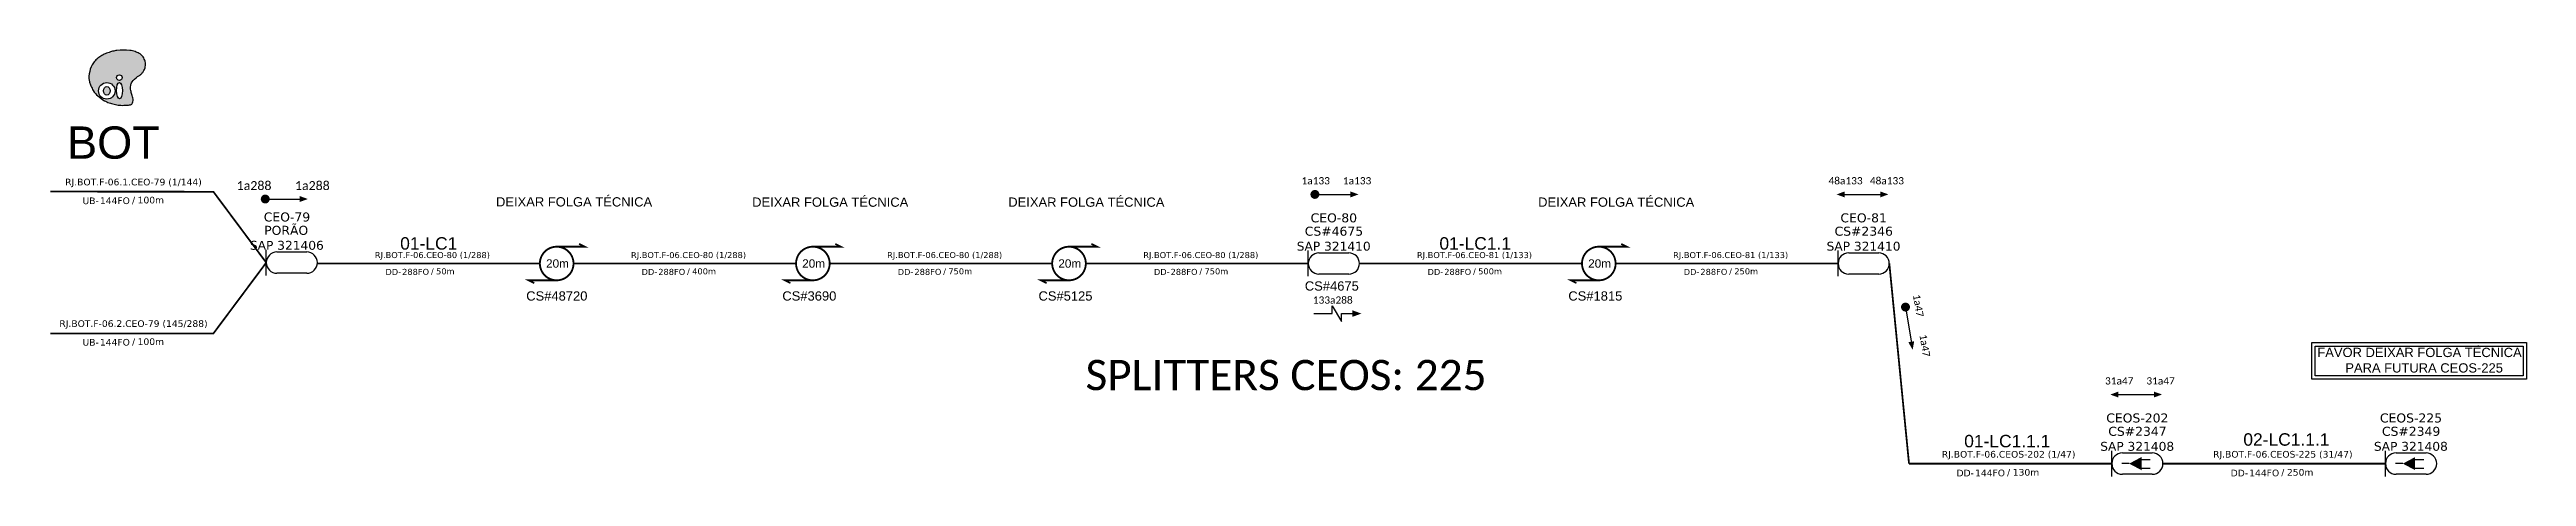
# Model space of a CAD drawing. Header units: millimetres. Extents: x 742 to 1449, y -949 to -211.
# Drawn here: x 742 to 1449, y -333 to -211 of the extents above; entities that cross this region are included whole.
import ezdxf
from ezdxf.enums import TextEntityAlignment as Align

# ---------------------------------------------------------------- set-up
doc = ezdxf.new("R2010")
doc.units = ezdxf.units.MM
doc.header["$LTSCALE"] = 3
doc.linetypes.add('ARILSUPP', pattern=[2.98, 1.42, -0.71, 0.14, -0.71])
for name, color, linetype in [('20.4-CEO', 1, 'Continuous'), ('20.4-CEOS', 1, 'Continuous'), ('20.5-CABO AÉREO', 1, 'Continuous'), ('CEO', 1, 'Continuous'), ('LC1', 3, 'Continuous'), ('SETA', 7, 'Continuous')]:
    doc.layers.add(name, color=color, linetype=linetype)
doc.layers.add('40.1-ETIQUETAS', color=1, linetype='Continuous', lineweight=20)
doc.styles.add('ARIAL', font='arial.ttf')
doc.styles.add('siredit', font='verdana.ttf')
doc.styles.get("Standard").update_dxf_attribs({"font": 'arial.ttf'})

msp = doc.modelspace()

# ---------------------------------------------------------------- texts
at = {"color": 0, "style": 'ARIAL'}
msp.add_text('BOT', height=9.217, dxfattribs=at).set_placement((747.19, -242.35))
for s, p in [('DEIXAR FOLGA TÉCNICA', (869.61, -255.99)), ('DEIXAR FOLGA TÉCNICA', (942.71, -256.07)), ('DEIXAR FOLGA TÉCNICA', (1015.81, -256.07)), ('DEIXAR FOLGA TÉCNICA', (1167.02, -256.07)), ('CS#48720', (878.23, -282.87)), ('CS#3690', (951.33, -282.87)), ('CS#5125', (1024.43, -282.87)), ('CS#4675', (1100.44, -280.02)), ('CS#1815', (1175.64, -282.87)), ('FAVOR DEIXAR FOLGA TÉCNICA', (1389.4, -298.99)), ('PARA FUTURA CEOS-225', (1397.39, -303.41))]:
    msp.add_text(s, height=2.646, rotation=359.98667, dxfattribs=at).set_placement(p)
at = {"color": 1}
for p in [(883.89, -273.48), (956.99, -273.48), (1030.09, -273.48), (1181.3, -273.48)]:
    msp.add_text('20m', height=2.4, dxfattribs=at).set_placement(p)
at = {"color": 5, "char_height": 2.54, "width": 187.5075, "attachment_point": 5, "rotation": 359.91656}
for insert in [(800.56, -250.04), (817.19, -250.04)]:
    msp.add_mtext('{\\fCalibri|b0|i0|c0|p34;\\C256;1a288}', dxfattribs=dict(at, insert=insert))
at = {"insert": (1095.08, -304.19), "char_height": 8.64, "width": 131.666, "attachment_point": 5}
msp.add_mtext('\\C7;\\fCalibri|b0|i0|c0|p34;SPLITTERS CEOS: 225', dxfattribs=at)
at = {"layer": '20.4-CEO', "color": 7, "style": 'siredit'}
for s, height, p in [('CEO-79', 2.575, (809.95, -258.99)), ('PORÃO', 2.575, (809.73, -262.8)), ('          SAP 321406', 2.54, (804.38, -267.08))]:
    msp.add_text(s, height=height, dxfattribs=at).set_placement(p, align=Align.MIDDLE_CENTER)
at = {"layer": '20.4-CEOS', "color": 7, "style": 'siredit'}
for s, height, p in [('SAP 321410', 2.54, (1108.68, -267.33)), ('CS#4675', 2.575, (1108.75, -263.05)), ('SAP 321410', 2.54, (1259.89, -267.33)), ('CS#2346', 2.575, (1259.95, -263.05)), ('SAP 321408', 2.54, (1337.99, -324.49)), ('CS#2347', 2.575, (1338.06, -320.2)), ('SAP 321408', 2.54, (1416.1, -324.49)), ('CS#2349', 2.575, (1416.16, -320.2))]:
    msp.add_text(s, height=height, dxfattribs=at).set_placement(p, align=Align.MIDDLE_CENTER)
at = {"layer": '40.1-ETIQUETAS', "color": 0, "char_height": 2.0739, "width": 35.4262, "attachment_point": 5, "style": 'ARIAL'}
for s, insert in [('{\\fCalibri|b0|i0|c0|p34;1a133}', (1103.55, -248.66)), ('{\\fCalibri|b0|i0|c0|p34;1a133}', (1115.36, -248.66)), ('{\\fCalibri|b0|i0|c0|p34;48a133}', (1254.76, -248.66)), ('{\\fCalibri|b0|i0|c0|p34;48a133}', (1266.56, -248.66)), ('{\\fCalibri|b0|i0|c0|p34;133a288}', (1108.41, -282.73)), ('{\\fCalibri|b0|i0|c0|p34;31a47}', (1332.86, -305.81)), ('{\\fCalibri|b0|i0|c0|p34;31a47}', (1344.67, -305.81))]:
    msp.add_mtext(s, dxfattribs=dict(at, insert=insert))
at = {"layer": '40.1-ETIQUETAS', "color": 0, "char_height": 2.0739, "width": 35.4262, "attachment_point": 5, "rotation": 279.42571, "style": 'ARIAL'}
for insert in [(1275.51, -284.32), (1277.38, -295.72)]:
    msp.add_mtext('{\\fCalibri|b0|i0|c0|p34;1a47}', dxfattribs=dict(at, insert=insert))
at = {"layer": 'CEO', "color": 7, "style": 'siredit'}
for s, p in [('CEO-80', (1108.72, -259.24)), ('CEO-81', (1259.92, -259.24)), ('CEOS-202', (1338.03, -316.39)), ('CEOS-225', (1416.13, -316.39))]:
    msp.add_text(s, height=2.575, dxfattribs=at).set_placement(p, align=Align.MIDDLE_CENTER)
at = {"layer": 'LC1', "linetype": 'ARILSUPP', "style": 'ARIAL'}
for s, p in [('01-LC1', (850.41, -266.54)), ('01-LC1.1', (1149.07, -266.54)), ('01-LC1.1.1', (1300.91, -323)), ('02-LC1.1.1', (1380.57, -322.54))]:
    msp.add_text(s, height=3.556, dxfattribs=at).set_placement(p, align=Align.MIDDLE_CENTER)

# ---------------------------------------------------------------- blocks, each defined once
blk = doc.blocks.new('ETIQUETA_RS5F')
at = {"layer": '40.1-ETIQUETAS', "color": 0, "style": 'siredit'}
blk.add_text('/', height=1.5, dxfattribs=at).set_placement((1.55, -1.95), align=Align.MIDDLE_RIGHT)
for tag, p in [('ETIQUETA_R_SECUNDARIA', (1.18, 2.1)), ('ETIQUETA_R_PRIMARIA', (1.18, 4.1)), ('F_ATIVAS/F_MORTAS', (1.11, -4.24))]:
    blk.add_attdef(tag, text='', height=1.5, dxfattribs=at).set_placement(p, align=Align.MIDDLE_CENTER)
for tag, p in [('TIPO_CABO', (-6.62, -2.12)), ('CAP_CABO', (0.37, -2.09))]:
    blk.add_attdef(tag, text='', height=1.5, dxfattribs=at).set_placement(p, align=Align.MIDDLE_RIGHT)
blk.add_attdef('METROS', text='', height=1.5, dxfattribs=at).set_placement((2.11, -1.95), align=Align.MIDDLE_LEFT)
for tag, p in [('FUSÃO_1', (0.82, -8.39)), ('FUSÃO_2', (0.82, -10.6)), ('FUSÃO_3', (0.82, -12.93)), ('FUSÃO_4', (0.82, -15.14)), ('FUSÃO_5', (0.82, -17.16))]:
    blk.add_attdef(tag, text='', height=1.5, dxfattribs=at).set_placement(p, align=Align.CENTER)
blk = doc.blocks.new('OI')
h = blk.add_hatch(color=40)
edge = h.paths.add_edge_path()
edge.add_spline(control_points=[(4.35, -0.67), (3.92, -0.99), (3.26, -1.5), (2.81, -2.59), (2.9, -3.5), (3.06, -4.27), (3.31, -4.85), (3.37, -5.39), (3.4, -5.88), (3.2, -6.4), (2.54, -6.61), (1.65, -6.63), (0.55, -6.67), (-0.56, -6.42), (-1.61, -6.14), (-2.77, -5.61), (-3.92, -4.77), (-4.89, -3.7), (-5.34, -2.65), (-5.6, -1.94), (-5.85, -0.96), (-5.71, 0.47), (-5.1, 2.02), (-4.14, 3.02), (-3.3, 3.61), (-2.37, 4.16), (-1.36, 4.44), (-0.56, 4.7), (0.79, 4.85), (2.24, 4.97), (3.79, 4.57), (4.67, 4.21), (5.44, 3.65), (5.76, 2.99), (6.03, 2.21), (6.01, 1.46), (5.72, 0.64), (5.31, 0.08), (4.88, -0.38), (4.51, -0.55), (4.35, -0.67)], knot_values=[0, 0, 0, 0, 1.60434, 2.417191, 3.427595, 4.282808, 4.776746, 5.304182, 5.888771, 6.258406, 6.858137, 7.79129, 8.986195, 10.124242, 11.187857, 12.242908, 13.953784, 15.414161, 16.515391, 17.349188, 17.675853, 19.552021, 21.515531, 22.568638, 23.63245, 24.621084, 25.782718, 26.745347, 27.142653, 29.870543, 31.004649, 31.921532, 32.709589, 33.801391, 34.042471, 35.192333, 35.971461, 36.628871, 37.254359, 37.836911, 37.836911, 37.836911, 37.836911], degree=3, periodic=0)
h.paths.add_polyline_path([(1.13, -0.87, -1), (-0.04, -0.87, -1)], flags=16)
edge = h.paths.add_edge_path(flags=16)
edge.add_ellipse((0.56, -3.59), major_axis=(-0.02, 1.71), ratio=0.361305, start_angle=0, end_angle=360)
h.paths.add_polyline_path([(-0.36, -3.62, -1), (-3.8, -3.62, -1)], flags=16)
edge = h.paths.add_edge_path(flags=0)
edge.add_ellipse((-2.08, -3.62), major_axis=(0, 0.885), ratio=0.758294, start_angle=0, end_angle=360)
at = {"color": 40}
for centre, radius in [((-2.08, -3.62), 1.72), ((0.54, -0.87), 0.587)]:
    blk.add_circle(centre, radius, dxfattribs=at)
blk.add_ellipse((-2.08, -3.62), major_axis=(0, 0.885), ratio=0.758294, start_param=-3.141592653589792, end_param=3.141592653589792, dxfattribs=at)
blk.add_ellipse((0.56, -3.59), major_axis=(-0.02, 1.71), ratio=0.361305, dxfattribs=at)
at = {"color": 40, "start_tangent": (-0.800898, -0.598801), "end_tangent": (-0.800898, -0.598801)}
blk.add_spline([(4.35, -0.67), (3.2, -1.78), (2.9, -2.54), (2.92, -3.55), (3.12, -4.38), (3.28, -4.85), (3.37, -5.37), (3.35, -5.95), (3.2, -6.29), (2.66, -6.55), (1.73, -6.63), (0.54, -6.62), (-0.58, -6.41), (-1.6, -6.11), (-2.56, -5.67), (-3.95, -4.67), (-4.89, -3.56), (-5.37, -2.56), (-5.64, -1.78), (-5.72, -1.46), (-5.63, 0.42), (-4.84, 2.22), (-4.13, 2.99), (-3.27, 3.62), (-2.4, 4.09), (-1.3, 4.47), (-0.37, 4.72), (0.02, 4.77), (2.75, 4.8), (3.85, 4.53), (4.69, 4.16), (5.31, 3.68), (5.85, 2.73), (5.93, 2.5), (5.94, 1.35), (5.67, 0.62), (5.29, 0.08), (4.84, -0.36), (4.35, -0.67)], degree=3, dxfattribs=at)

# ---------------------------------------------------------------- linework, layer by layer
at = {"color": 7, "const_width": 1.27}
for points in [[(803.12, -253.87, 1), (804.39, -253.86, 1)], [(1102.68, -252.55, 1), (1103.95, -252.55, 1)]]:
    msp.add_lwpolyline(points, format="xyb", close=True, dxfattribs=at)
at = {"color": 7}
for points in [[(1103.31, -252.55), (1113.45, -252.55)], [(1254.52, -252.55), (1264.65, -252.55)], [(1108.25, -286.6), (1108.25, -284.35), (1110.94, -288.84), (1110.94, -286.6)], [(1332.62, -309.71), (1342.76, -309.71)]]:
    msp.add_lwpolyline(points, dxfattribs=at)
at = {"color": 1, "const_width": 0.533}
for points in [[(886.93, -267.48, 1.000012), (886.93, -277.08, 0.999978)], [(960.04, -267.48, 1.000012), (960.04, -277.08, 0.999978)], [(1033.14, -267.48, 1.000012), (1033.14, -277.08, 0.999978)], [(1184.34, -267.48, 1.000012), (1184.34, -277.08, 0.999978)]]:
    msp.add_lwpolyline(points, format="xyb", close=True, dxfattribs=at)
at = {"color": 1, "const_width": 0.5}
for points in [[(886.93, -267.48), (894.94, -267.48), (893.33, -266.68)], [(960.04, -267.48), (968.04, -267.48), (966.44, -266.68)], [(1033.14, -267.48), (1041.14, -267.48), (1039.54, -266.68)], [(1184.34, -267.48), (1192.34, -267.48), (1190.74, -266.68)], [(886.93, -277.08), (878.93, -277.08), (880.53, -277.88)], [(960.04, -277.08), (952.03, -277.08), (953.63, -277.88)], [(1033.14, -277.08), (1025.14, -277.08), (1026.74, -277.88)], [(1184.34, -277.08), (1176.34, -277.08), (1177.94, -277.88)]]:
    msp.add_lwpolyline(points, dxfattribs=at)
at = {"color": 0, "const_width": 1.27}
msp.add_lwpolyline([(1271.76, -284.1, 1), (1271.97, -285.35, 1)], format="xyb", close=True, dxfattribs=at)
at = {"color": 3, "ltscale": 9e-07}
for points in [[(1387.8, -294.88), (1449.08, -294.88), (1449.08, -305.31), (1387.8, -305.31)], [(1388.77, -295.85), (1448.11, -295.85), (1448.11, -304.33), (1388.77, -304.33)]]:
    msp.add_lwpolyline(points, close=True, dxfattribs=at)
at = {"layer": '20.4-CEO'}
for p, q in [((807.08, -268.99), (815.6, -268.99)), ((815.6, -275.07), (807.08, -275.07))]:
    msp.add_line(p, q, dxfattribs=at)
at = {"layer": '20.4-CEO', "const_width": 0.508}
for points in [[(742.45, -251.73), (788.96, -251.79), (804.04, -272.03)], [(742.45, -292.24), (788.96, -292.26), (804.04, -272.03)]]:
    msp.add_lwpolyline(points, dxfattribs=at)
at = {"layer": '20.4-CEO'}
msp.add_lwpolyline([(804.04, -275.69), (804.04, -268.36)], dxfattribs=at)
for centre, start, end in [((807.08, -272.03), 90, 270), ((815.6, -272.03), 270, 90)]:
    msp.add_arc(centre, 3.04, start, end, dxfattribs=at)
at = {"layer": '20.4-CEOS', "color": 1}
for p, q in [((1104.48, -269.24), (1113, -269.24)), ((1113, -275.32), (1104.48, -275.32)), ((1255.68, -269.24), (1264.21, -269.24)), ((1264.21, -275.32), (1255.68, -275.32)), ((1333.79, -326.39), (1342.31, -326.39)), ((1342.31, -332.47), (1333.79, -332.47))]:
    msp.add_line(p, q, dxfattribs=at)
at = {"layer": '20.4-CEOS', "color": 8}
for p, q in [((1411.89, -326.39), (1420.42, -326.39)), ((1420.42, -332.47), (1411.89, -332.47))]:
    msp.add_line(p, q, dxfattribs=at)
at = {"layer": '20.4-CEOS', "color": 1}
for points in [[(1101.44, -275.94), (1101.44, -268.61)], [(1252.64, -275.94), (1252.64, -268.61)], [(1330.75, -333.1), (1330.75, -325.77)], [(1335.7, -329.43), (1333.65, -329.43)], [(1339.06, -328.23), (1341.65, -328.23)], [(1339.06, -330.76), (1341.65, -330.76)]]:
    msp.add_lwpolyline(points, dxfattribs=at)
msp.add_lwpolyline([(1335.7, -329.43, 0, 3.75, 0), (1339.22, -329.43, 3.75, 3.75, 0)], format="xyseb", dxfattribs=at)
at = {"layer": '20.4-CEOS', "color": 8}
for points in [[(1408.85, -333.1), (1408.85, -325.77)], [(1413.8, -329.43), (1411.75, -329.43)], [(1417.17, -328.23), (1419.75, -328.23)], [(1417.17, -330.76), (1419.75, -330.76)]]:
    msp.add_lwpolyline(points, dxfattribs=at)
msp.add_lwpolyline([(1413.8, -329.43, 0, 3.75, 0), (1417.32, -329.43, 3.75, 3.75, 0)], format="xyseb", dxfattribs=at)
at = {"layer": '20.4-CEOS', "color": 1}
for centre, start, end in [((1104.48, -272.28), 90, 270), ((1113, -272.28), 270, 90), ((1255.68, -272.28), 90, 270), ((1264.21, -272.28), 270, 90), ((1333.79, -329.43), 90, 270), ((1342.31, -329.43), 270, 90)]:
    msp.add_arc(centre, 3.04, start, end, dxfattribs=at)
at = {"layer": '20.4-CEOS', "color": 8}
for centre, start, end in [((1411.89, -329.43), 90, 270), ((1420.42, -329.43), 270, 90)]:
    msp.add_arc(centre, 3.04, start, end, dxfattribs=at)
at = {"layer": '20.5-CABO AÉREO', "ltscale": 8, "const_width": 0.508}
for points in [[(818.63, -272.28), (882.13, -272.28)], [(891.73, -272.28), (955.23, -272.28)], [(964.84, -272.28), (1028.34, -272.28)], [(1037.94, -272.28), (1101.44, -272.28)], [(1116.04, -272.28), (1179.54, -272.28)], [(1189.14, -272.28), (1252.64, -272.28)], [(1345.35, -329.43), (1408.85, -329.43)]]:
    msp.add_lwpolyline(points, dxfattribs=at)
at = {"layer": '20.5-CABO AÉREO', "color": 1, "ltscale": 8, "const_width": 0.508}
for points in [[(1267.25, -272.28), (1272.87, -329.43)], [(1272.87, -329.43), (1330.75, -329.43)]]:
    msp.add_lwpolyline(points, dxfattribs=at)
at = {"layer": 'SETA', "color": 7}
for points in [[(803.76, -253.87), (814.81, -253.87)], [(1102.98, -286.6), (1108.25, -286.6)], [(1110.94, -286.6), (1114.99, -286.6)]]:
    msp.add_lwpolyline(points, dxfattribs=at)
at = {"layer": 'SETA', "color": 0}
msp.add_lwpolyline([(1271.87, -284.72), (1273.64, -295.49)], dxfattribs=at)
at = {"layer": 'SETA', "color": 7}
for points in [[(813.59, -253.02), (815.92, -253.86), (813.6, -254.71)], [(1113.44, -251.7), (1115.77, -252.54), (1113.45, -253.4)], [(1254.52, -253.4), (1252.19, -252.56), (1254.51, -251.7)], [(1264.65, -251.7), (1266.98, -252.54), (1264.66, -253.4)], [(1114.03, -285.65), (1116.59, -286.58), (1114.03, -287.51)], [(1332.63, -310.55), (1330.3, -309.72), (1332.62, -308.86)], [(1342.75, -308.86), (1345.09, -309.69), (1342.76, -310.55)]]:
    msp.add_solid(points, dxfattribs=at)
at = {"layer": 'SETA', "color": 0}
msp.add_solid([(1274.35, -294.49), (1273.9, -296.92), (1272.68, -294.76)], dxfattribs=at)

# ---------------------------------------------------------------- block references
at = {"color": 7, "xscale": 1.371979457997488, "yscale": 1.371979437443624, "zscale": 1.371979444955437, "rotation": 0.1532885625447551}
msp.add_blockref('OI', (761.37, -218), dxfattribs=at)
at = {"layer": '40.1-ETIQUETAS', "color": 7}
ref = msp.add_blockref('ETIQUETA_RS5F', (764.65, -251.69), dxfattribs=dict(at, xscale=1.27, yscale=1.27, zscale=1.27))
ref.add_attrib('ETIQUETA_R_SECUNDARIA', 'RJ.BOT.F-06.1.CEO-79 (1/144)', dxfattribs={"color": 0, "height": 1.905, "style": 'siredit'}).set_placement((766.15, -249.02), align=Align.MIDDLE_CENTER)
ref.add_attrib('TIPO_CABO', 'UB-', dxfattribs={"color": 0, "height": 1.905, "style": 'siredit'}).set_placement((756.25, -254.38), align=Align.MIDDLE_RIGHT)
ref.add_attrib('CAP_CABO', '144FO', dxfattribs={"color": 0, "height": 1.905, "style": 'siredit'}).set_placement((765.11, -254.35), align=Align.MIDDLE_RIGHT)
ref.add_attrib('METROS', '100m', dxfattribs={"color": 0, "height": 1.905, "style": 'siredit'}).set_placement((767.33, -254.17), align=Align.MIDDLE_LEFT)
at = {"layer": '40.1-ETIQUETAS'}
ref = msp.add_blockref('ETIQUETA_RS5F', (850.06, -272.28), dxfattribs=dict(at, xscale=1.143000000000007, yscale=1.142999999999971, zscale=1.143))
ref.add_attrib('ETIQUETA_R_SECUNDARIA', 'RJ.BOT.F-06.CEO-80 (1/288)', dxfattribs={"color": 0, "height": 1.7145, "style": 'siredit'}).set_placement((851.45, -269.87), align=Align.MIDDLE_CENTER)
ref.add_attrib('TIPO_CABO', 'DD-', dxfattribs={"color": 0, "height": 1.714, "style": 'siredit'}).set_placement((842.53, -274.69), align=Align.MIDDLE_RIGHT)
ref.add_attrib('CAP_CABO', '288FO', dxfattribs={"color": 0, "height": 1.714, "style": 'siredit'}).set_placement((850.51, -274.67), align=Align.MIDDLE_RIGHT)
ref.add_attrib('METROS', '50m', dxfattribs={"color": 0, "height": 1.714, "style": 'siredit'}).set_placement((852.51, -274.51), align=Align.MIDDLE_LEFT)
ref = msp.add_blockref('ETIQUETA_RS5F', (923.16, -272.28), dxfattribs=dict(at, xscale=1.143000000000007, yscale=1.142999999999971, zscale=1.143))
ref.add_attrib('ETIQUETA_R_SECUNDARIA', 'RJ.BOT.F-06.CEO-80 (1/288)', dxfattribs={"color": 0, "height": 1.7145, "style": 'siredit'}).set_placement((924.55, -269.87), align=Align.MIDDLE_CENTER)
ref.add_attrib('TIPO_CABO', 'DD-', dxfattribs={"color": 0, "height": 1.714, "style": 'siredit'}).set_placement((915.63, -274.69), align=Align.MIDDLE_RIGHT)
ref.add_attrib('CAP_CABO', '288FO', dxfattribs={"color": 0, "height": 1.714, "style": 'siredit'}).set_placement((923.61, -274.67), align=Align.MIDDLE_RIGHT)
ref.add_attrib('METROS', '400m', dxfattribs={"color": 0, "height": 1.714, "style": 'siredit'}).set_placement((925.61, -274.51), align=Align.MIDDLE_LEFT)
ref = msp.add_blockref('ETIQUETA_RS5F', (996.26, -272.28), dxfattribs=dict(at, xscale=1.143000000000007, yscale=1.142999999999971, zscale=1.143))
ref.add_attrib('ETIQUETA_R_SECUNDARIA', 'RJ.BOT.F-06.CEO-80 (1/288)', dxfattribs={"color": 0, "height": 1.7145, "style": 'siredit'}).set_placement((997.65, -269.87), align=Align.MIDDLE_CENTER)
ref.add_attrib('TIPO_CABO', 'DD-', dxfattribs={"color": 0, "height": 1.714, "style": 'siredit'}).set_placement((988.73, -274.69), align=Align.MIDDLE_RIGHT)
ref.add_attrib('CAP_CABO', '288FO', dxfattribs={"color": 0, "height": 1.714, "style": 'siredit'}).set_placement((996.72, -274.67), align=Align.MIDDLE_RIGHT)
ref.add_attrib('METROS', '750m', dxfattribs={"color": 0, "height": 1.714, "style": 'siredit'}).set_placement((998.71, -274.51), align=Align.MIDDLE_LEFT)
ref = msp.add_blockref('ETIQUETA_RS5F', (1069.36, -272.28), dxfattribs=dict(at, xscale=1.143000000000007, yscale=1.142999999999971, zscale=1.143))
ref.add_attrib('ETIQUETA_R_SECUNDARIA', 'RJ.BOT.F-06.CEO-80 (1/288)', dxfattribs={"color": 0, "height": 1.7145, "style": 'siredit'}).set_placement((1070.75, -269.87), align=Align.MIDDLE_CENTER)
ref.add_attrib('TIPO_CABO', 'DD-', dxfattribs={"color": 0, "height": 1.714, "style": 'siredit'}).set_placement((1061.84, -274.69), align=Align.MIDDLE_RIGHT)
ref.add_attrib('CAP_CABO', '288FO', dxfattribs={"color": 0, "height": 1.714, "style": 'siredit'}).set_placement((1069.82, -274.67), align=Align.MIDDLE_RIGHT)
ref.add_attrib('METROS', '750m', dxfattribs={"color": 0, "height": 1.714, "style": 'siredit'}).set_placement((1071.81, -274.51), align=Align.MIDDLE_LEFT)
ref = msp.add_blockref('ETIQUETA_RS5F', (1147.47, -272.28), dxfattribs=dict(at, xscale=1.143000000000007, yscale=1.142999999999971, zscale=1.143))
ref.add_attrib('ETIQUETA_R_SECUNDARIA', 'RJ.BOT.F-06.CEO-81 (1/133)', dxfattribs={"color": 0, "height": 1.7145, "style": 'siredit'}).set_placement((1148.85, -269.87), align=Align.MIDDLE_CENTER)
ref.add_attrib('TIPO_CABO', 'DD-', dxfattribs={"color": 0, "height": 1.714, "style": 'siredit'}).set_placement((1139.94, -274.69), align=Align.MIDDLE_RIGHT)
ref.add_attrib('CAP_CABO', '288FO', dxfattribs={"color": 0, "height": 1.714, "style": 'siredit'}).set_placement((1147.92, -274.67), align=Align.MIDDLE_RIGHT)
ref.add_attrib('METROS', '500m', dxfattribs={"color": 0, "height": 1.714, "style": 'siredit'}).set_placement((1149.92, -274.51), align=Align.MIDDLE_LEFT)
ref = msp.add_blockref('ETIQUETA_RS5F', (1220.57, -272.28), dxfattribs=dict(at, xscale=1.143000000000007, yscale=1.142999999999971, zscale=1.143))
ref.add_attrib('ETIQUETA_R_SECUNDARIA', 'RJ.BOT.F-06.CEO-81 (1/133)', dxfattribs={"color": 0, "height": 1.7145, "style": 'siredit'}).set_placement((1221.96, -269.87), align=Align.MIDDLE_CENTER)
ref.add_attrib('TIPO_CABO', 'DD-', dxfattribs={"color": 0, "height": 1.714, "style": 'siredit'}).set_placement((1213.04, -274.69), align=Align.MIDDLE_RIGHT)
ref.add_attrib('CAP_CABO', '288FO', dxfattribs={"color": 0, "height": 1.714, "style": 'siredit'}).set_placement((1221.02, -274.67), align=Align.MIDDLE_RIGHT)
ref.add_attrib('METROS', '250m', dxfattribs={"color": 0, "height": 1.714, "style": 'siredit'}).set_placement((1223.02, -274.51), align=Align.MIDDLE_LEFT)
at = {"layer": '40.1-ETIQUETAS', "color": 7}
ref = msp.add_blockref('ETIQUETA_RS5F', (764.65, -292.11), dxfattribs=dict(at, xscale=1.27, yscale=1.27, zscale=1.27))
ref.add_attrib('ETIQUETA_R_SECUNDARIA', 'RJ.BOT.F-06.2.CEO-79 (145/288)', dxfattribs={"color": 0, "height": 1.905, "style": 'siredit'}).set_placement((766.15, -289.44), align=Align.MIDDLE_CENTER)
ref.add_attrib('TIPO_CABO', 'UB-', dxfattribs={"color": 0, "height": 1.905, "style": 'siredit'}).set_placement((756.25, -294.8), align=Align.MIDDLE_RIGHT)
ref.add_attrib('CAP_CABO', '144FO', dxfattribs={"color": 0, "height": 1.905, "style": 'siredit'}).set_placement((765.11, -294.77), align=Align.MIDDLE_RIGHT)
ref.add_attrib('METROS', '100m', dxfattribs={"color": 0, "height": 1.905, "style": 'siredit'}).set_placement((767.33, -294.59), align=Align.MIDDLE_LEFT)
at = {"layer": '40.1-ETIQUETAS', "color": 1}
ref = msp.add_blockref('ETIQUETA_RS5F', (1299.76, -329.43), dxfattribs=dict(at, xscale=1.27, yscale=1.27, zscale=1.27))
ref.add_attrib('ETIQUETA_R_SECUNDARIA', 'RJ.BOT.F-06.CEOS-202 (1/47)', dxfattribs={"color": 0, "height": 1.905, "style": 'siredit'}).set_placement((1301.3, -326.76), align=Align.MIDDLE_CENTER)
ref.add_attrib('TIPO_CABO', 'DD-', dxfattribs={"color": 0, "height": 1.905, "style": 'siredit'}).set_placement((1291.4, -332.12), align=Align.MIDDLE_RIGHT)
ref.add_attrib('CAP_CABO', '144FO', dxfattribs={"color": 0, "height": 1.905, "style": 'siredit'}).set_placement((1300.27, -332.09), align=Align.MIDDLE_RIGHT)
ref.add_attrib('METROS', '130m', dxfattribs={"color": 0, "height": 1.905, "style": 'siredit'}).set_placement((1302.48, -331.91), align=Align.MIDDLE_LEFT)
ref = msp.add_blockref('ETIQUETA_RS5F', (1378.01, -329.43), dxfattribs=dict(at, xscale=1.27, yscale=1.27, zscale=1.27))
ref.add_attrib('ETIQUETA_R_SECUNDARIA', 'RJ.BOT.F-06.CEOS-225 (31/47)', dxfattribs={"color": 0, "height": 1.905, "style": 'siredit'}).set_placement((1379.55, -326.76), align=Align.MIDDLE_CENTER)
ref.add_attrib('TIPO_CABO', 'DD-', dxfattribs={"color": 0, "height": 1.905, "style": 'siredit'}).set_placement((1369.64, -332.12), align=Align.MIDDLE_RIGHT)
ref.add_attrib('CAP_CABO', '144FO', dxfattribs={"color": 0, "height": 1.905, "style": 'siredit'}).set_placement((1378.51, -332.09), align=Align.MIDDLE_RIGHT)
ref.add_attrib('METROS', '250m', dxfattribs={"color": 0, "height": 1.905, "style": 'siredit'}).set_placement((1380.73, -331.91), align=Align.MIDDLE_LEFT)

msp.set_redraw_order([(e.dxf.handle, doc.entitydb.next_handle()) for e in msp.query("TEXT MTEXT ATTDEF DIMENSION ARC_DIMENSION")])  # texts and dimensions are drawn at this point

doc.saveas('drawing.dxf')
